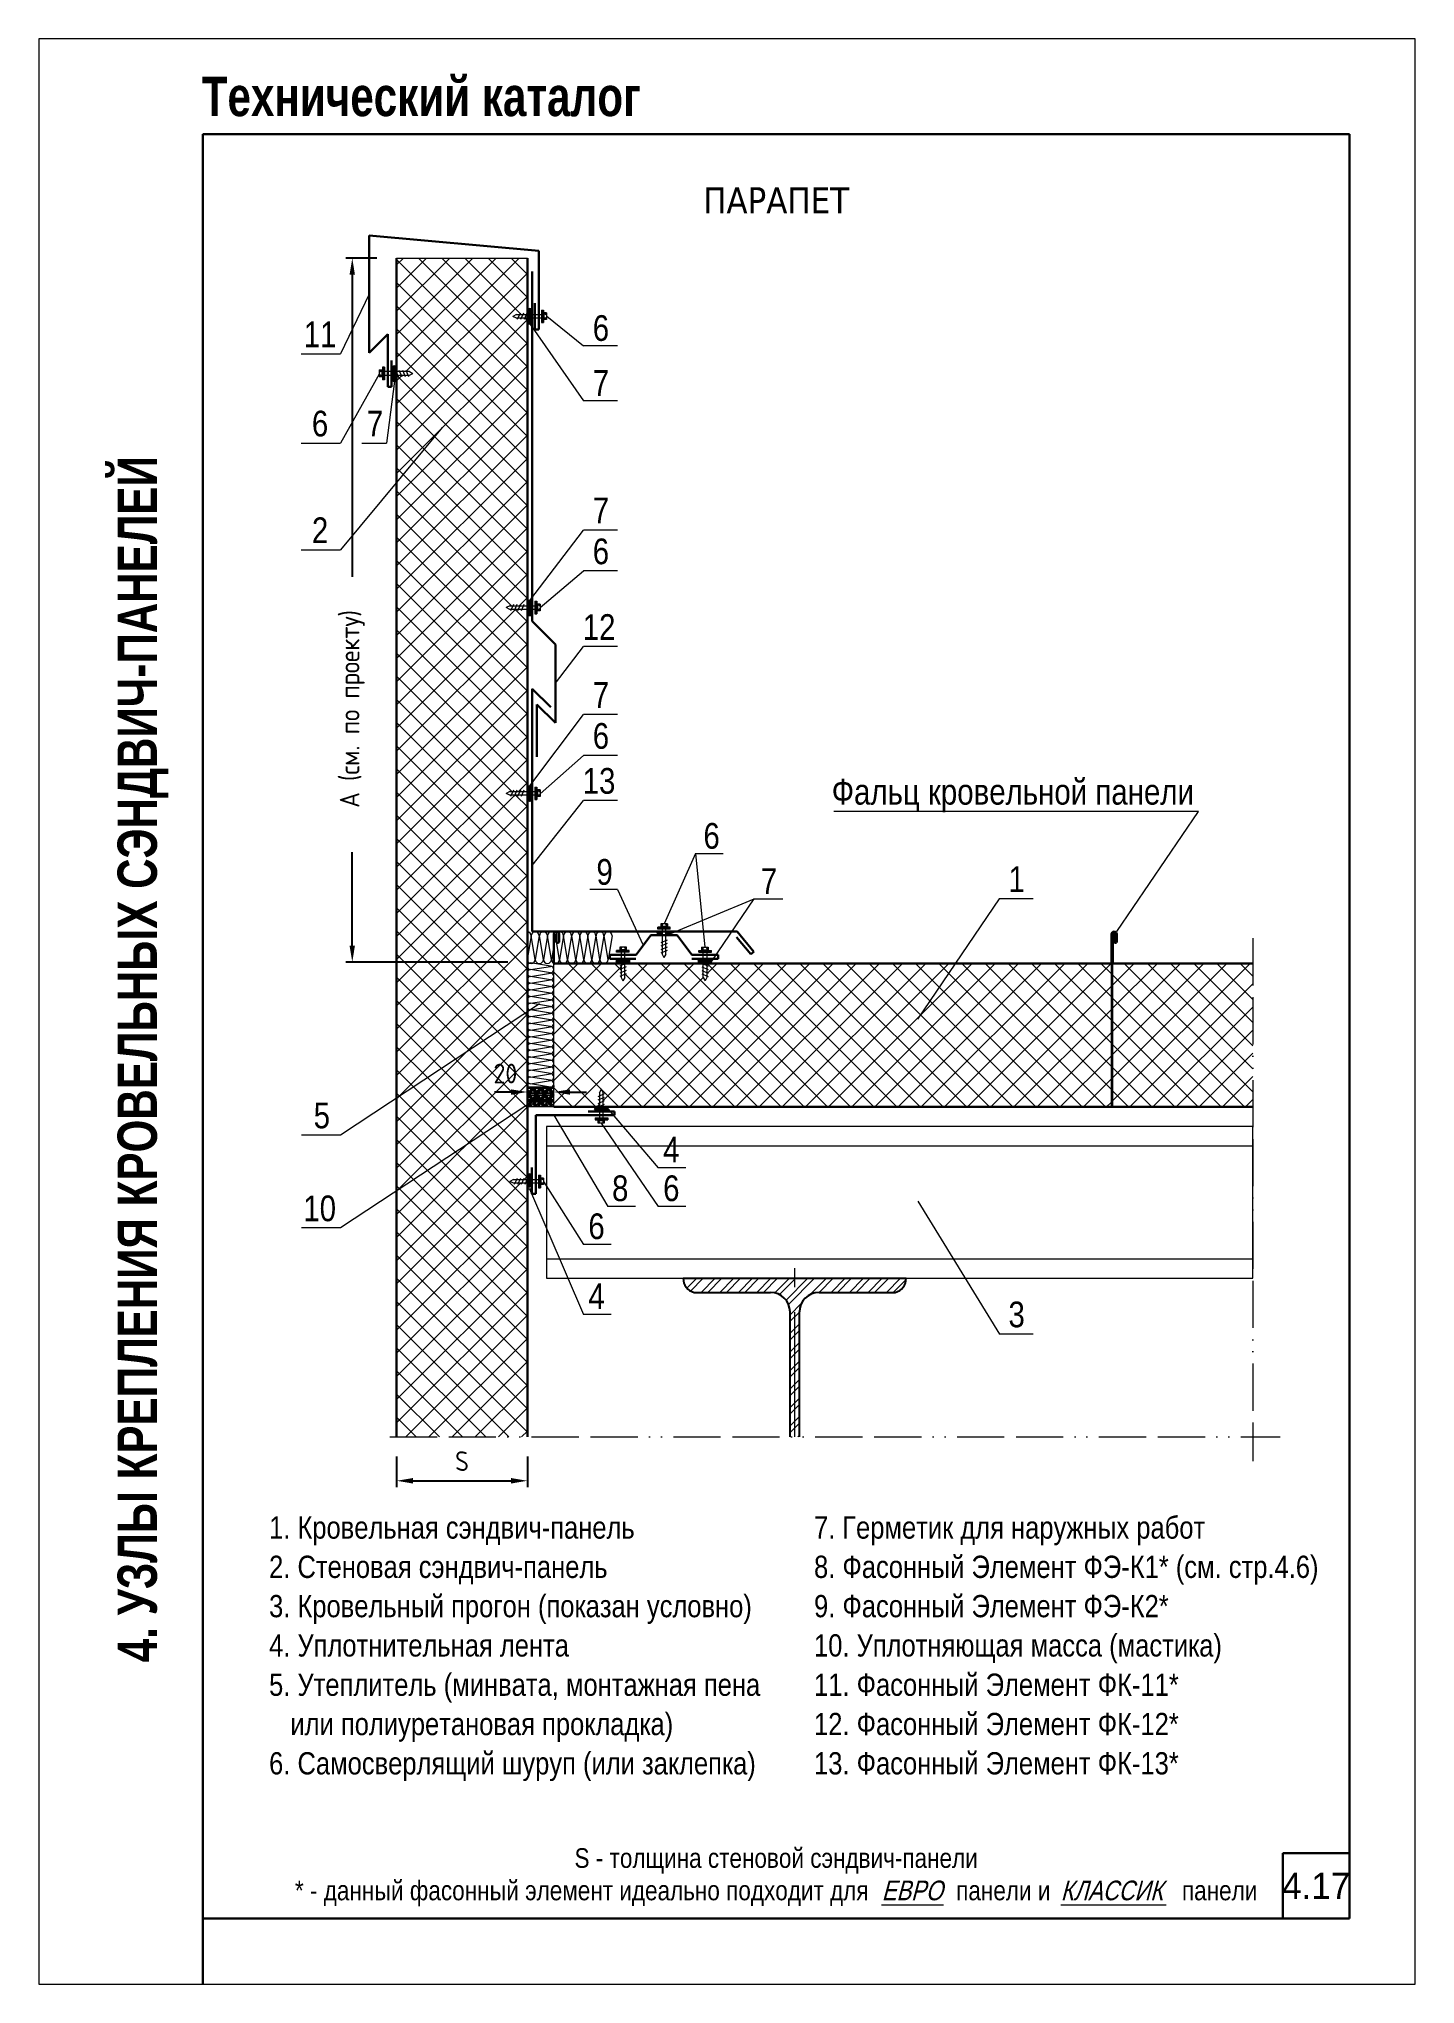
# Model space of a CAD drawing. Extents: x 5821 to 16321, y -13531 to 5774.
# Drawn here: x 12121 to 13171, y -11304 to -9819 of the extents above; entities that cross this region are included whole.
import ezdxf
from ezdxf.enums import TextEntityAlignment as Align

# ---------------------------------------------------------------- set-up
doc = ezdxf.new("R2010")
doc.units = 0
doc.header["$LTSCALE"] = 3
doc.linetypes.add('ACAD_ISO13W100', pattern=[36, 12, -3, 12, -3, 0, -3, 0, -3])
doc.linetypes.add('CENTER', pattern=[50.8, 31.75, -6.35, 6.35, -6.35])
doc.layers.get('0').update_dxf_attribs({"linetype": 'CONTINUOUS', "lineweight": 30})
doc.layers.get('DEFPOINTS').update_dxf_attribs({"linetype": 'CONTINUOUS'})
for name, color, linetype, lineweight in [('Logo', 1, 'CONTINUOUS', 9), ('new_fill', 8, 'CONTINUOUS', 13), ('RAZMER', 7, 'CONTINUOUS', 9), ('Нащельники', 1, 'CONTINUOUS', 30), ('Саморезы', 7, 'CONTINUOUS', 13)]:
    doc.layers.add(name, color=color, linetype=linetype, lineweight=lineweight)
doc.layers.add('Прогон', color=7, linetype='CONTINUOUS')
doc.styles.add('LOGO', font='HATTEN.TTF')
doc.styles.add('ROMANS', font='romans.shx', dxfattribs={"width": 0.85})
doc.styles.get("Standard").update_dxf_attribs({"font": 'TAHOMA.TTF'})
doc.styles.add('style1', font='ARIALN.TTF')
doc.styles.add('style2', font='impact.TTF')
doc.styles.add('курсив', font='ARIAL.TTF', dxfattribs={"width": 0.8, "oblique": 15})
doc.dimstyles.new('5', dxfattribs={"dimscale": 5, "dimtxt": 3, "dimasz": 2.5, "dimexe": 1, "dimexo": 3, "dimgap": 0, "dimtad": 0, "dimdec": 0, "dimzin": 9, "dimdsep": 46, "dimtxsty": 'ROMANS', "dimblk2": 'OBLIQUE', "dimcen": -3, "dimdle": 1.5, "dimclrd": 256, "dimclre": 256, "dimclrt": 256, "dimadec": 0, "dimazin": 0, "dimtfac": 1, "dimtdec": 0, "dimtofl": 0, "dimtmove": 2, "dimatfit": 3, "dimfxl": 0, "dimtvp": 1, "dimtolj": 1, "dimtzin": 9, "dimarcsym": 0})
pattern_1 = [(45, (-1091.95, -13383.337), (-8.838835, 8.838835), []), (135, (-1091.95, -13383.337), (-8.838835, -8.838835), [])]

msp = doc.modelspace()

# ---------------------------------------------------------------- texts
msp.add_text('ПАРАПЕТ', height=20).set_placement((12683.59, -9951.99), align=Align.CENTER)
at = {"style": 'style1'}
for s, height, p in [('11', 19.612, (12335.6, -10054.08)), ('12', 19.612, (12548.49, -10277.53)), ('13', 19.612, (12548.45, -10394.99)), ('9', 19.61, (12552.72, -10464.47)), ('7', 19.61, (12678.06, -10471.56)), ('10', 19.612, (12335.3, -10721.33)), ('S - толщина стеновой сэндвич-панели', 15, (12683.59, -11215)), ('* - данный фасонный элемент идеально подходит для              панели и                     панели', 15, (12683.59, -11239.74))]:
    msp.add_text(s, height=height, dxfattribs=at).set_placement(p, align=Align.CENTER)
for s, height, p in [('6', 19.61, (12543.66, -10049.28)), ('7', 19.61, (12543.66, -10091.24)), ('6', 19.61, (12329.37, -10122.2)), ('7', 19.61, (12371.3, -10122.2)), ('7', 19.61, (12543.66, -10188.53)), ('2', 19.61, (12329.37, -10203.64)), ('6', 19.61, (12543.66, -10219.78)), ('7', 19.61, (12543.66, -10329.43)), ('6', 19.61, (12543.66, -10360.68)), ('Фальц кровельной панели', 19.6116, (12725.97, -10403.31)), ('6', 19.61, (12628.1, -10436.95)), ('1', 19.61, (12860.85, -10470.01)), ('5', 19.61, (12330.71, -10650.41)), ('4', 19.61, (12597.35, -10676.47)), ('8', 19.61, (12558.39, -10705.99)), ('6', 19.61, (12597.35, -10705.99)), ('6', 19.61, (12540.3, -10735.01)), ('4', 19.61, (12540.3, -10788.39)), ('3', 19.61, (12860.85, -10802.3)), ('1. Кровельная сэндвич-панель', 17, (12296.71, -10963.68)), ('7. Герметик для наружных работ', 17, (12712.5, -10963.68)), ('2. Стеновая сэндвич-панель', 17, (12296.71, -10993.68)), ('8. Фасонный Элемент ФЭ-К1* (см. стр.4.6)', 17, (12712.5, -10993.68)), ('3. Кровельный прогон (показан условно)', 17, (12296.71, -11023.68)), ('9. Фасонный Элемент ФЭ-К2*', 17, (12712.5, -11023.68)), ('4. Уплотнительная лента', 17, (12296.71, -11053.68)), ('10. Уплотняющая масса (мастика)', 17, (12712.5, -11053.68)), ('5. Утеплитель (минвата, монтажная пена', 17, (12296.71, -11083.68)), ('11. Фасонный Элемент ФК-11*', 17, (12712.5, -11083.68)), ('   или полиуретановая прокладка)', 17, (12296.71, -11113.68)), ('12. Фасонный Элемент ФК-12*', 17, (12712.5, -11113.68)), ('6. Самосверлящий шуруп (или заклепка)', 17, (12296.71, -11143.68)), ('13. Фасонный Элемент ФК-13*', 17, (12712.5, -11143.68))]:
    msp.add_text(s, height=height, dxfattribs=at).set_placement(p)
at = {"color": 1, "style": 'курсив', "oblique": 15, "width": 0.8}
for s, p in [('ЕВРО', (12787.41, -11239.74)), ('КЛАССИК', (12939.7, -11239.74))]:
    msp.add_text(s, height=15, dxfattribs=at).set_placement(p, align=Align.CENTER)
at = {"layer": 'new_fill', "style": 'style2'}
msp.add_text('Технический каталог', height=30, dxfattribs=at).set_placement((12245.3, -9877.69))
msp.add_text('4. УЗЛЫ КРЕПЛЕНИЯ КРОВЕЛЬНЫХ СЭНДВИЧ-ПАНЕЛЕЙ', height=30, rotation=90, dxfattribs=at).set_placement((12211.09, -10597.67), align=Align.CENTER)
at = {"layer": 'new_fill', "style": 'LOGO'}
msp.add_text('4.17', height=20, dxfattribs=at).set_placement((13095.64, -11228.74), align=Align.MIDDLE_CENTER)

# ---------------------------------------------------------------- blocks, each defined once
blk = doc.blocks.new('*D1327')
at = {"layer": 'DEFPOINTS', "color": 0, "transparency": 16777216}
for p in [(12394, -10885.9), (12493.8, -10885.9), (12493.8, -10919.5)]:
    blk.add_point(p, dxfattribs=at)
at = {"layer": 'RAZMER', "lineweight": -2, "transparency": 16777216}
for p, q in [((12394, -10900.9), (12394, -10924.5)), ((12493.8, -10900.9), (12493.8, -10924.5)), ((12406.5, -10919.5), (12481.3, -10919.5))]:
    blk.add_line(p, q, dxfattribs=at)
at = {"layer": 'RAZMER', "transparency": 16777216}
for points in [[(12406.5, -10917.4), (12406.5, -10921.6), (12394, -10919.5)], [(12481.3, -10917.4), (12481.3, -10921.6), (12493.8, -10919.5)]]:
    blk.add_solid(points, dxfattribs=at)
at = {"layer": 'RAZMER', "transparency": 16777216, "insert": (12443.9, -10904.5), "char_height": 15, "attachment_point": 5, "style": 'ROMANS'}
blk.add_mtext('\\A1;S', dxfattribs=at)
blk = doc.blocks.new('_OBLIQUE')
at = {"color": 0, "linetype": 'ByBlock'}
blk.add_line((-0.5, -0.5), (0.5, 0.5), dxfattribs=at)
blk = doc.blocks.new('*D1328')
at = {"layer": 'DEFPOINTS', "color": 0, "transparency": 16777216}
for p in [(12394, -9986.2), (12360.2, -10523.5), (12493.8, -10523.5)]:
    blk.add_point(p, dxfattribs=at)
at = {"layer": 'RAZMER', "lineweight": -2, "transparency": 16777216}
for p, q in [((12379, -9986.2), (12355.2, -9986.2)), ((12360.2, -9998.7), (12360.2, -10229.5)), ((12360.2, -10511), (12360.2, -10439.5)), ((12478.8, -10523.5), (12355.2, -10523.5))]:
    blk.add_line(p, q, dxfattribs=at)
at = {"layer": 'RAZMER', "transparency": 16777216}
for points in [[(12358.1, -9998.7), (12362.2, -9998.7), (12360.2, -9986.2)], [(12358.1, -10511), (12362.2, -10511), (12360.2, -10523.5)]]:
    blk.add_solid(points, dxfattribs=at)
at = {"layer": 'RAZMER', "transparency": 16777216, "insert": (12360.2, -10334.5), "char_height": 15, "attachment_point": 5, "rotation": 90, "style": 'ROMANS'}
blk.add_mtext('\\A1; A {\\Fromans.shx|c204;(см. по проекту)}  ', dxfattribs=at)
blk = doc.blocks.new('*D1329')
at = {"layer": 'DEFPOINTS', "color": 0, "transparency": 16777216}
for p in [(12513.9, -10622.7), (12493.8, -10634), (12513.9, -10634)]:
    blk.add_point(p, dxfattribs=at)
at = {"layer": 'RAZMER', "lineweight": -2, "transparency": 16777216}
for p, q in [((12493.8, -10619), (12493.8, -10617.7)), ((12513.9, -10619), (12513.9, -10617.7)), ((12481.3, -10622.7), (12468.8, -10622.7)), ((12526.4, -10622.7), (12538.9, -10622.7))]:
    blk.add_line(p, q, dxfattribs=at)
at = {"layer": 'RAZMER', "transparency": 16777216}
for points in [[(12481.3, -10620.7), (12481.3, -10624.8), (12493.8, -10622.7)], [(12526.4, -10620.7), (12526.4, -10624.8), (12513.9, -10622.7)]]:
    blk.add_solid(points, dxfattribs=at)
at = {"layer": 'RAZMER', "transparency": 16777216, "insert": (12477, -10608.6), "char_height": 15, "attachment_point": 5, "style": 'ROMANS'}
blk.add_mtext('\\A1;20', dxfattribs=at)
blk = doc.blocks.new('1volna')
at = {"layer": 'new_fill'}
for p, q in [((2.7, -16.2), (-2.7, 16.2)), ((8.1, 16.2), (2.7, -16.2)), ((13.7, -16.2), (8.3, 16.2)), ((19.1, 16.2), (13.7, -16.2)), ((24.7, -16.2), (19.3, 16.2)), ((30, 16.2), (24.7, -16.2)), ((35.9, -16.2), (30.5, 16.2)), ((41.3, 16.2), (35.9, -16.2))]:
    blk.add_line(p, q, dxfattribs=at)
for centre, start, end in [((2.7, 16.2), 0, 180), ((13.7, 16.2), 0, 180), ((24.7, 16.2), 0, 180), ((35.9, 16.2), 0, 180), ((-2.9, -16.2), 180, 270), ((-2.7, -16.2), 270, 0), ((8.1, -16.2), 180, 270), ((8.3, -16.2), 270, 0), ((19.1, -16.2), 180, 270), ((19.3, -16.2), 270, 0), ((30, -16.2), 180, 270), ((30.5, -16.2), 270, 0)]:
    blk.add_arc(centre, 5.4, start, end, dxfattribs=at)
blk = doc.blocks.new('саморез1')
at = {"layer": 'new_fill'}
blk.add_hatch(color=254, dxfattribs=at).paths.add_polyline_path([(-1.2, -4.8), (0, -4.8), (0, 4.8), (-1.2, 4.8)])
at = {"layer": 'Саморезы', "ltscale": 150}
for p, q in [((-3.9, 2.6), (-1.5, 2.6)), ((-3.9, 2.6), (-3.9, -2.4)), ((-2.9, 1.7), (-1.5, 1.7)), ((-1.9, 2.6), (-1.9, -2.4)), ((0, 4.8), (-1.5, 4.8)), ((-1.5, 4.8), (-1.5, -4.8)), ((-1.2, 4.8), (-1.2, -4.8)), ((0, 4.8), (0, -4.8)), ((19.2, 1.4), (0, 1.4)), ((8.4, 2.4), (10.5, -2.4)), ((11.1, 2.4), (13.2, -2.4)), ((13.8, 2.4), (15.9, -2.4)), ((16.4, 2.4), (18.5, -2.4)), ((19.2, 1.4), (21.8, 0)), ((19.2, -1.4), (21.8, 0)), ((-3.9, -2.4), (-1.5, -2.4)), ((-2.9, -1.4), (-1.5, -1.4)), ((0, -4.8), (-1.5, -4.8)), ((0, -1.4), (19.2, -1.4))]:
    blk.add_line(p, q, dxfattribs=at)
for centre, start, end in [((-2.9, 2.7), 182.373, 269.9653), ((-2.9, 0.7), 90.0347, 177.627), ((-2.9, -0.4), 182.373, 269.9653), ((-2.9, -2.4), 90.0347, 177.627)]:
    blk.add_arc(centre, 1, start, end, dxfattribs=at)

# ---------------------------------------------------------------- dimensions: what is measured, and where the dimension line sits
at = {"layer": 'RAZMER'}
dim = msp.add_linear_dim(base=(12360.17, -10523.48), p1=(12394.01, -9986.19), p2=(12493.77, -10523.48), angle=90, text=' A {\\Fromans.shx|c204;(см. по проекту)}  ', dimstyle='5', override={"dimlfac": 1, "dimtxsty": 'ROMANS', "dimsah": 1, "dimtolj": 1}, dxfattribs=at)
dim.commit()
dim.dimension.update_dxf_attribs({"geometry": '*D1328', "text_midpoint": (12360.17, -10334.5), "dimtype": 160})
dim = msp.add_linear_dim(base=(12513.88, -10622.74), p1=(12493.77, -10634), p2=(12513.88, -10634), dimstyle='5', dxfattribs=at)
dim.commit()
dim.dimension.update_dxf_attribs({"geometry": '*D1329', "text_midpoint": (12477.04, -10608.64), "dimtype": 160})
dim = msp.add_linear_dim(base=(12493.77, -10919.52), p1=(12394.01, -10885.94), p2=(12493.77, -10885.94), text='S', dimstyle='5', dxfattribs=at)
dim.commit()
dim.dimension.update_dxf_attribs({"geometry": '*D1327', "text_midpoint": (12443.89, -10904.52)})

# ---------------------------------------------------------------- hatches: boundary and pattern name
at = {"layer": 'new_fill'}
h = msp.add_hatch(dxfattribs=at)
h.set_pattern_fill('ANSI37', color=256, scale=100, style=0)
h.set_pattern_definition(pattern_1)
h.paths.add_polyline_path([(12493.77, -10031.97), (12485.34, -10031.97), (12482.8, -10030.57), (12485.34, -10029.17), (12493.77, -10029.17), (12493.77, -9986.19), (12394.01, -9986.19), (12394.01, -10072.69), (12403.92, -10072.69), (12406.45, -10074.09), (12403.92, -10075.49), (12394.01, -10075.49), (12394.01, -10627.32), (12493.77, -10561.49), (12493.77, -10522.49, -0.0809004), (12493.62, -10521.53), (12493.77, -10520.6), (12493.77, -10396.11), (12480.3, -10396.11), (12477.76, -10394.71), (12480.3, -10393.31), (12493.77, -10393.31), (12493.77, -10254.24), (12480.3, -10254.24), (12477.76, -10252.84), (12480.3, -10251.44), (12493.77, -10251.44)])
h = msp.add_hatch(dxfattribs=at)
h.set_pattern_fill('NET3', color=256, scale=10, style=0)
h.set_pattern_definition([(180, (11855.7021, -4710.0585), (1e-13, -1.25), []), (240, (11855.7021, -4710.0585), (1.08253175, -0.625), []), (300, (11855.7021, -4710.0585), (1.08253175, 0.625), [])])
h.paths.add_polyline_path([(12493.77, -10034.43, 1), (12497.56, -10034.43), (12497.56, -10032.59), (12493.77, -10032.59)])
h.paths.add_polyline_path([(12493.77, -10032.59), (12497.56, -10032.59), (12497.56, -10028.39), (12493.77, -10028.39)])
h.paths.add_polyline_path([(12493.77, -10028.39), (12497.56, -10028.39), (12497.56, -10026.54, 1), (12493.77, -10026.54)])
h = msp.add_hatch(dxfattribs=at)
h.set_pattern_fill('NET3', color=256, scale=10, style=0)
h.set_pattern_definition([(0, (13032.0477, -4753.8116), (0, -1.25), []), (300, (13032.0477, -4753.8116), (-1.08253175, -0.625), []), (240, (13032.0477, -4753.8116), (-1.08253175, 0.625), [])])
h.paths.add_polyline_path([(12393.98, -10078.19, -1), (12390.19, -10078.19), (12390.19, -10076.34), (12393.98, -10076.34)])
h.paths.add_polyline_path([(12393.98, -10076.34), (12390.19, -10076.34), (12390.19, -10072.14), (12393.98, -10072.14)])
h.paths.add_polyline_path([(12393.98, -10072.14), (12390.19, -10072.14), (12390.19, -10070.3, -1), (12393.98, -10070.3)])
h = msp.add_hatch(dxfattribs=at)
h.set_pattern_fill('NET3', color=256, scale=10, style=0)
h.set_pattern_definition([(180, (11855.7021, -4932.7632), (1e-13, -1.25), []), (240, (11855.7021, -4932.7632), (1.08253175, -0.625), []), (300, (11855.7021, -4932.7632), (1.08253175, 0.625), [])])
h.paths.add_polyline_path([(12493.77, -10257.14, 1), (12497.56, -10257.14), (12497.56, -10255.29), (12493.77, -10255.29)])
h.paths.add_polyline_path([(12493.77, -10255.29), (12497.56, -10255.29), (12497.56, -10251.09), (12493.77, -10251.09)])
h.paths.add_polyline_path([(12493.77, -10251.09), (12497.56, -10251.09), (12497.56, -10249.25, 1), (12493.77, -10249.25)])
h = msp.add_hatch(dxfattribs=at)
h.set_pattern_fill('NET3', color=256, scale=10, style=0)
h.set_pattern_definition([(180, (11855.7021, -5074.3714), (1e-13, -1.25), []), (240, (11855.7021, -5074.3714), (1.08253175, -0.625), []), (300, (11855.7021, -5074.3714), (1.08253175, 0.625), [])])
h.paths.add_polyline_path([(12493.77, -10398.75, 1), (12497.56, -10398.75), (12497.56, -10396.9), (12493.77, -10396.9)])
h.paths.add_polyline_path([(12493.77, -10396.9), (12497.56, -10396.9), (12497.56, -10392.7), (12493.77, -10392.7)])
h.paths.add_polyline_path([(12493.77, -10392.7), (12497.56, -10392.7), (12497.56, -10390.86, 1), (12493.77, -10390.86)])
h = msp.add_hatch(dxfattribs=at)
h.set_pattern_fill('NET3', color=256, scale=10, angle=8, style=0)
h.set_pattern_definition([(8, (8088.2201, -13388.3374), (-0.17396638, 1.2378351), []), (68, (8088.2201, -13388.3374), (-1.15897982, 0.46825824), []), (128, (8088.2201, -13388.3374), (-0.98501344, -0.76957684), [])])
h.paths.add_polyline_path([(12596.61, -10500.28), (12592.79, -10500.28), (12592.79, -10502.91), (12596.61, -10502.91)])
h.paths.add_polyline_path([(12603.23, -10500.28), (12599.41, -10500.28), (12599.41, -10502.91), (12603.23, -10502.91)])
h = msp.add_hatch(dxfattribs=at)
h.set_pattern_fill('ANSI37', color=256, scale=100, style=0)
h.set_pattern_definition(pattern_1)
h.paths.add_polyline_path([(12939.37, -10524.55), (12630.76, -10524.55), (12630.76, -10535.27), (12629.36, -10537.8), (12627.96, -10535.27), (12627.96, -10524.92), (12627.12, -10524.55), (12568.9, -10524.55), (12568.06, -10524.92), (12568.06, -10535.27), (12566.66, -10537.8), (12565.26, -10535.27), (12565.26, -10524.55), (12513.88, -10524.55), (12513.88, -10634), (12547.92, -10634), (12548.87, -10633.6), (12548.87, -10623.24), (12550.27, -10620.71), (12551.67, -10623.24), (12551.67, -10634), (12939.37, -10634)])
h.paths.add_polyline_path([(13047.28, -10524.55), (12940.51, -10524.55), (12940.51, -10634), (13047.28, -10634)])
h = msp.add_hatch(dxfattribs=at)
h.set_pattern_fill('NET3', color=256, scale=10, angle=8, style=0)
h.set_pattern_definition([(8, (5425.1338, -18447.4783), (-0.17396638, 1.23783509), []), (68, (5425.1338, -18447.4783), (-1.15897982, 0.46825824), []), (128, (5425.1338, -18447.4783), (-0.98501344, -0.76957684), [])])
h.paths.add_polyline_path([(12564.56, -10521.05), (12562.9, -10521.05, 0.7824442), (12562.9, -10524.55), (12564.56, -10524.55)])
h.paths.add_polyline_path([(12568.76, -10521.05), (12564.56, -10521.05), (12564.56, -10524.55), (12568.76, -10524.55)])
h.paths.add_polyline_path([(12570.59, -10521.05), (12568.76, -10521.05), (12568.76, -10524.55), (12570.59, -10524.55, 0.7824442)])
h = msp.add_hatch(dxfattribs=at)
h.set_pattern_fill('NET3', color=256, scale=10, angle=8, style=0)
h.set_pattern_definition([(172, (19770.8835, -18447.4783), (0.17396638, 1.23783509), []), (112, (19770.8835, -18447.4783), (1.15897982, 0.46825824), []), (52, (19770.8835, -18447.4783), (0.98501344, -0.76957684), [])])
h.paths.add_polyline_path([(12631.46, -10521.05), (12633.12, -10521.05, -0.7824442), (12633.12, -10524.55), (12631.46, -10524.55)])
h.paths.add_polyline_path([(12627.26, -10521.05), (12631.46, -10521.05), (12631.46, -10524.55), (12627.26, -10524.55)])
h.paths.add_polyline_path([(12625.43, -10521.05), (12627.26, -10521.05), (12627.26, -10524.55), (12625.43, -10524.55, -0.7824442)])
h = msp.add_hatch(dxfattribs=at)
h.set_pattern_fill('ANSI37', color=256, scale=100, style=0)
h.set_pattern_definition(pattern_1)
h.paths.add_polyline_path([(12493.77, -10632.46), (12493.77, -10561.49), (12394.01, -10627.32), (12394.01, -10698.29)])
h.paths.add_polyline_path([(12493.77, -10692.42), (12483.05, -10692.42), (12480.52, -10691.02), (12483.05, -10689.62), (12493.41, -10689.62), (12493.77, -10688.76), (12493.77, -10632.46), (12394.01, -10698.29), (12394.01, -10885.94), (12493.77, -10885.94)])
h.paths.add_polyline_path([(12462.97, -10597.39), (12491.11, -10597.39), (12491.11, -10619.89), (12462.97, -10619.89)], flags=24)
h = msp.add_hatch(dxfattribs=at)
h.set_pattern_fill('ESCHER', color=256, scale=5, style=0)
h.set_pattern_definition([(60, (-1091.9497, -13383.3375), (-6, -1e-09), [5.5, -0.5]), (180, (-1091.9497, -13383.3375), (3, -5.1961524), [5.5, -0.5]), (300, (-1091.9497, -13383.3375), (6, -1e-09), [5.5, -0.5]), (60, (-1091.4497, -13383.3375), (-6, -1e-09), [1, -5]), (300, (-1091.4497, -13383.3375), (6, -1e-09), [1, -5]), (60, (-1092.1997, -13382.9044), (-6, -1e-09), [1, -5]), (180, (-1092.1997, -13382.9044), (3, -5.1961524), [1, -5]), (300, (-1092.1997, -13383.7705), (6, -1e-09), [1, -5]), (180, (-1092.1997, -13383.7705), (3, -5.1961524), [1, -5]), (60, (-1093.9497, -13383.3375), (-6, -1e-09), [1, -5]), (300, (-1093.9497, -13383.3375), (6, -1e-09), [1, -5]), (60, (-1090.9497, -13385.0695), (-6, -1e-09), [1, -5]), (180, (-1090.9497, -13385.0695), (3, -5.1961524), [1, -5]), (300, (-1090.9497, -13381.6054), (6, -1e-09), [1, -5]), (180, (-1090.9497, -13381.6054), (3, -5.1961524), [1, -5]), (0, (-1090.9497, -13382.4714), (-3, 5.1961524), [3.5, -2.5]), (0, (-1090.9497, -13384.2035), (-3, 5.1961524), [3.5, -2.5]), (120, (-1091.6997, -13382.0384), (-6, 1e-09), [3.5, -2.5]), (120, (-1093.1997, -13382.9044), (-6, 1e-09), [3.5, -2.5]), (240, (-1093.1997, -13383.7705), (3, -5.1961524), [3.5, -2.5]), (240, (-1091.6997, -13384.6365), (3, -5.1961524), [3.5, -2.5])])
h.paths.add_polyline_path([(12513.88, -10618.99), (12493.77, -10618.99), (12493.77, -10633.99), (12513.88, -10634)])
h = msp.add_hatch(dxfattribs=at)
h.set_pattern_fill('NET3', color=256, scale=10, angle=8, style=0)
h.set_pattern_definition([(8, (5340.3823, -18560.389), (-0.17396638, 1.23783509), []), (68, (5340.3823, -18560.389), (-1.15897982, 0.46825824), []), (128, (5340.3823, -18560.389), (-0.98501344, -0.76957684), [])])
h.paths.add_polyline_path([(12548.09, -10633.96), (12546.43, -10633.96, 0.7824442), (12546.43, -10637.46), (12548.09, -10637.46)])
h.paths.add_polyline_path([(12552.29, -10633.96), (12548.09, -10633.96), (12548.09, -10637.46), (12552.29, -10637.46)])
h.paths.add_polyline_path([(12554.12, -10633.96), (12552.29, -10633.96), (12552.29, -10637.46), (12554.12, -10637.46, 0.7824442)])
h = msp.add_hatch(dxfattribs=at)
h.set_pattern_fill('NET3', color=256, scale=10, style=0)
h.set_pattern_definition([(0, (5343.419, -17379.7529), (0, 1.25), []), (60, (5343.419, -17379.7529), (-1.08253175, 0.625), []), (120, (5343.419, -17379.7529), (-1.08253175, -0.625), [])])
h.paths.add_polyline_path([(12497.27, -10688.15), (12497.27, -10686.64, 0.7824442), (12493.77, -10686.64), (12493.77, -10688.15)])
h.paths.add_polyline_path([(12493.77, -10688.15), (12493.77, -10692.35), (12497.27, -10692.35), (12497.27, -10688.15)])
h.paths.add_polyline_path([(12493.77, -10692.35), (12493.77, -10694.32, 0.7824442), (12497.27, -10694.32), (12497.27, -10692.35)])
h = msp.add_hatch(dxfattribs=at)
h.set_pattern_fill('STEEL', color=256, scale=80, style=0)
h.set_pattern_definition([(45, (-1091.95, -13383.337), (-7.071068, 7.071068), []), (45, (-1091.95, -13378.337), (-7.071068, 7.071068), [])])
h.paths.add_polyline_path([(12697.75, -10764.94), (12612.75, -10764.94, 0.3652726), (12621, -10775.64), (12679.2, -10775.64, -0.4142136), (12694.2, -10790.64), (12694.2, -10885.94), (12697.75, -10885.94)])
h.paths.add_polyline_path([(12782.75, -10764.94), (12697.75, -10764.94), (12697.75, -10885.94), (12701.3, -10885.94), (12701.3, -10790.64, -0.4142136), (12716.3, -10775.64), (12774.5, -10775.64, 0.3652726)])

# ---------------------------------------------------------------- linework, layer by layer
at = {"color": 1}
for p, q in [((12246.09, -9891.59), (12246.09, -11303.74)), ((12246.09, -9891.59), (13121.09, -9891.59)), ((13121.09, -9891.59), (13121.09, -11253.74)), ((13070.18, -11203.74), (13121.09, -11203.74)), ((13070.18, -11203.74), (13070.18, -11253.74)), ((12246.09, -11253.74), (13121.09, -11253.74))]:
    msp.add_line(p, q, dxfattribs=at)
for p, q in [((12394.01, -10885.94), (12394.01, -9986.19)), ((12493.77, -10885.94), (12493.77, -9986.19)), ((12513.88, -10524.55), (12513.88, -10502.42)), ((12516.02, -10507.94), (12516.02, -10502.28)), ((12518.02, -10502.28), (12518.02, -10507.94)), ((12939.37, -10524.55), (12939.37, -10502.42)), ((12940.51, -10524.55), (12940.51, -10502.28)), ((12941.51, -10507.94), (12941.51, -10502.28)), ((12942.51, -10507.94), (12942.51, -10502.28)), ((12943.51, -10502.28), (12943.51, -10507.94)), ((12513.88, -10524.55), (12939.37, -10524.55)), ((12940.51, -10524.55), (13047.28, -10524.55)), ((12513.88, -10634), (13047.28, -10634))]:
    msp.add_line(p, q)
for centre, radius, start, end in [((12516.02, -10502.42), 2.14, 90, 180), ((12516.02, -10502.28), 2, 0, 90), ((12517.02, -10507.94), 1, 180, 0), ((12941.51, -10502.42), 2.14, 90, 180), ((12941.51, -10502.28), 1, 0, 180), ((12941.51, -10502.28), 2, 0, 90), ((12942.51, -10507.94), 1, 180, 0)]:
    msp.add_arc(centre, radius, start, end)
at = {"layer": 'Logo'}
for p, q in [((12764.07, -11243.31), (12811.31, -11243.31)), ((12900.69, -11243.31), (12981.14, -11243.31))]:
    msp.add_line(p, q, dxfattribs=at)
at = {"layer": 'new_fill'}
for p, q in [((12496.63, -10503.44), (12493.62, -10521.53)), ((12499.75, -10521.53), (12496.74, -10503.44)), ((12502.77, -10503.44), (12499.75, -10521.53)), ((12506.04, -10521.53), (12503.03, -10503.44)), ((12509.06, -10503.44), (12506.04, -10521.53)), ((12511.36, -10526.68), (12496.29, -10524.17)), ((12496.29, -10529.28), (12511.36, -10526.77)), ((12511.36, -10531.79), (12496.29, -10529.28)), ((12496.29, -10534.52), (12511.36, -10532.01)), ((12511.36, -10537.04), (12496.29, -10534.52))]:
    msp.add_line(p, q, dxfattribs=at)
for centre, radius, start, end in [((12493.62, -10503.44), 3.01, 0, 87.03762), ((12499.75, -10503.44), 3.01, 0, 180), ((12506.04, -10503.44), 3.01, 0, 180), ((12496.63, -10521.53), 3.01, 180, 270), ((12496.29, -10526.68), 2.51, 90, 180), ((12496.29, -10526.77), 2.51, 180, 270), ((12496.74, -10521.53), 3.01, 270, 0), ((12502.77, -10521.53), 3.01, 180, 270), ((12503.03, -10521.53), 3.01, 270, 0), ((12511.36, -10529.28), 2.51, 270, 90), ((12496.29, -10531.79), 2.51, 90, 180), ((12496.29, -10532.01), 2.51, 180, 270), ((12511.36, -10534.52), 2.51, 270, 90)]:
    msp.add_arc(centre, radius, start, end, dxfattribs=at)
at = {"layer": 'RAZMER'}
for p, q in [((12394.01, -9986.19), (12493.77, -9986.19)), ((12373.05, -10013.55), (12351.26, -10059.2)), ((12495.66, -10036.33), (12536.53, -10094.93)), ((12508.5, -10030.45), (12536.53, -10052.97)), ((12562.56, -10052.97), (12536.53, -10052.97)), ((12562.56, -10052.97), (12536.53, -10052.97)), ((12321.31, -10059.2), (12351.26, -10059.2)), ((12380.76, -10074.57), (12351.26, -10127.32)), ((12392.34, -10080.06), (12386.31, -10127.32)), ((12562.56, -10094.93), (12536.53, -10094.93)), ((12562.56, -10094.93), (12536.53, -10094.93)), ((12321.31, -10127.32), (12351.26, -10127.32)), ((12428.88, -10115.28), (12351.26, -10208.76)), ((12367.55, -10127.32), (12386.31, -10127.32)), ((12495.66, -10247.36), (12536.53, -10193.7)), ((12562.56, -10193.7), (12536.53, -10193.7)), ((12562.56, -10193.7), (12536.53, -10193.7)), ((12321.31, -10208.76), (12351.26, -10208.76)), ((12503.46, -10252.72), (12536.53, -10224.95)), ((12562.56, -10224.95), (12536.53, -10224.95)), ((12562.56, -10224.95), (12536.53, -10224.95)), ((12515.23, -10310.54), (12536.53, -10282.7)), ((12562.56, -10282.7), (12536.53, -10282.7)), ((12562.56, -10282.7), (12536.53, -10282.7)), ((12495.66, -10388.97), (12536.53, -10334.6)), ((12562.56, -10334.6), (12536.53, -10334.6)), ((12562.56, -10334.6), (12536.53, -10334.6)), ((12503.46, -10395.01), (12536.53, -10365.85)), ((12562.56, -10365.85), (12536.53, -10365.85)), ((12562.56, -10365.85), (12536.53, -10365.85)), ((12497.56, -10449.89), (12536.53, -10400.16)), ((12562.56, -10400.16), (12536.53, -10400.16)), ((12562.56, -10400.16), (12536.53, -10400.16)), ((13005.72, -10408.48), (12727.52, -10408.48)), ((12943.52, -10500.28), (13005.72, -10408.48)), ((12621.98, -10440.57), (12598.18, -10494.34)), ((12621.98, -10440.57), (12629.24, -10512.11)), ((12621.98, -10440.57), (12643.07, -10440.57)), ((12562.56, -10468.09), (12541.46, -10468.09)), ((12562.56, -10468.09), (12581.8, -10510.21)), ((12603.23, -10501.59), (12666.73, -10475.18)), ((12634.49, -10522.8), (12666.73, -10475.18)), ((12666.73, -10475.18), (12688.73, -10475.18)), ((12791.82, -10566.98), (12854.02, -10475.18)), ((12879.74, -10475.18), (12853.71, -10475.18)), ((12879.74, -10475.18), (12853.71, -10475.18)), ((12592.79, -10500.28), (12592.79, -10502.91)), ((12603.23, -10500.28), (12603.23, -10502.91)), ((12513.88, -10633.99), (12513.88, -10524.55)), ((12939.37, -10633.99), (12939.37, -10524.55)), ((12940.51, -10633.99), (12940.51, -10524.55)), ((12503.13, -10555.31), (12351.26, -10655.53)), ((12503.13, -10626.28), (12351.26, -10726.5)), ((12513.88, -10618.99), (12493.77, -10618.99)), ((12513.88, -10634), (12493.77, -10633.99)), ((12513.88, -10640.46), (12555.16, -10710.16)), ((12550.15, -10646.4), (12593.58, -10710.16)), ((12555.49, -10635.71), (12593.58, -10680.64)), ((12351.26, -10655.53), (12321.4, -10655.53)), ((12508.27, -10663.88), (13047.28, -10663.88)), ((12506.21, -10690.9), (12536.53, -10739.18)), ((12614.78, -10680.64), (12593.58, -10680.64)), ((12495.48, -10696.67), (12536.53, -10792.56)), ((12791.82, -10706.02), (12854.02, -10807.47)), ((12576.22, -10710.16), (12555.16, -10710.16)), ((12614.78, -10710.16), (12593.58, -10710.16)), ((12351.26, -10726.5), (12321.4, -10726.5)), ((12508.27, -10750), (13047.28, -10750)), ((12557.73, -10739.18), (12536.53, -10739.18)), ((12557.73, -10792.56), (12536.53, -10792.56)), ((12879.74, -10807.47), (12853.71, -10807.47)), ((12879.74, -10807.47), (12853.71, -10807.47))]:
    msp.add_line(p, q, dxfattribs=at)
at = {"layer": 'RAZMER', "linetype": 'ACAD_ISO13W100'}
for p, q in [((13047.28, -10505.38), (13047.28, -10904.44)), ((12388.83, -10885.94), (13068.16, -10885.94))]:
    msp.add_line(p, q, dxfattribs=at)
at = {"layer": 'RAZMER', "linetype": 'CENTER'}
msp.add_line((12697.75, -10885.94), (12697.75, -10757.16), dxfattribs=at)
at = {"layer": 'RAZMER'}
for points in [[(13171.09, -9818.74), (12121.09, -9818.74), (12121.09, -11303.74), (13171.09, -11303.74)], [(13047.28, -10648.94), (12508.27, -10648.94), (12508.27, -10764.94), (13047.28, -10764.94)]]:
    msp.add_lwpolyline(points, close=True, dxfattribs=at)
for centre, radius, start, end in [((12495.66, -10026.54), 1.89, 0, 180), ((12495.66, -10034.43), 1.89, 180, 0), ((12392.08, -10070.3), 1.89, 0, 180), ((12392.08, -10078.19), 1.89, 180, 0), ((12495.66, -10249.25), 1.89, 0, 180), ((12495.66, -10257.14), 1.89, 180, 0), ((12495.66, -10390.86), 1.89, 0, 180), ((12495.66, -10398.75), 1.89, 180, 0), ((12563.34, -10522.8), 1.8, 103.91761, 256.08239), ((12570.15, -10522.8), 1.8, 283.91761, 76.08239), ((12625.86, -10522.8), 1.8, 103.91761, 256.08239), ((12632.68, -10522.8), 1.8, 283.91761, 76.08239), ((12546.87, -10635.71), 1.8, 103.91761, 256.08239), ((12553.69, -10635.71), 1.8, 283.91761, 76.08239), ((12495.52, -10687.07), 1.8, 13.91761, 166.08239), ((12495.52, -10694.86), 1.8, 193.91761, 346.08239)]:
    msp.add_arc(centre, radius, start, end, dxfattribs=at)
at = {"layer": 'Нащельники'}
for p, q in [((12373.05, -9968.71), (12502.56, -9980.47)), ((12373.05, -10058.38), (12373.05, -9968.71)), ((12502.56, -10040.49), (12502.56, -9980.47)), ((12497.56, -10263.3), (12497.56, -9996.21)), ((12499.56, -10040.49), (12499.56, -10020.49)), ((12502.56, -10018.49), (12502.56, -10040.49)), ((12502.56, -10018.49), (12502.56, -10040.49)), ((12387.19, -10044.24), (12373.05, -10058.38)), ((12387.19, -10044.24), (12387.19, -10084.24)), ((12499.56, -10040.49), (12502.56, -10040.49)), ((12390.19, -10084.24), (12390.19, -10064.24)), ((12390.19, -10084.24), (12387.19, -10084.24)), ((12497.56, -10263.3), (12515.23, -10280.97)), ((12515.23, -10340.99), (12515.23, -10280.97)), ((12497.56, -10314.85), (12511.7, -10328.99)), ((12497.56, -10500.28), (12497.56, -10314.85)), ((12501.09, -10326.85), (12501.09, -10366.85)), ((12501.09, -10326.85), (12515.23, -10340.99)), ((12497.56, -10500.28), (12653.78, -10500.28)), ((12588.01, -10502.91), (12576.71, -10518.05)), ((12588.01, -10502.91), (12608.01, -10502.91)), ((12608.01, -10502.91), (12619.31, -10518.05)), ((12653.41, -10504.5), (12664.34, -10517.53)), ((12653.78, -10500.28), (12666.64, -10515.6)), ((12556.66, -10521.05), (12556.66, -10518.05)), ((12576.71, -10518.05), (12556.66, -10518.05)), ((12576.66, -10521.05), (12556.66, -10521.05)), ((12619.31, -10518.05), (12639.36, -10518.05)), ((12619.36, -10521.05), (12639.36, -10521.05)), ((12639.36, -10521.05), (12639.36, -10518.05)), ((12664.34, -10517.53), (12666.64, -10515.6)), ((12500.27, -10640.46), (12500.27, -10700.46)), ((12500.27, -10640.46), (12560.27, -10640.46)), ((12540.27, -10637.46), (12560.27, -10637.46)), ((12560.27, -10637.46), (12560.27, -10640.46)), ((12497.27, -10680.46), (12497.27, -10700.46)), ((12497.27, -10700.46), (12500.27, -10700.46))]:
    msp.add_line(p, q, dxfattribs=at)
at = {"layer": 'Прогон'}
for p, q in [((12612.75, -10764.94), (12782.75, -10764.94)), ((12621, -10775.64), (12679.2, -10775.64)), ((12716.3, -10775.64), (12774.5, -10775.64)), ((12694.2, -10885.94), (12694.2, -10790.64)), ((12701.3, -10885.94), (12701.3, -10790.64))]:
    msp.add_line(p, q, dxfattribs=at)
at = {"layer": 'Прогон', "color": 7, "lineweight": 0}
for p, q in [((12782.75, -10764.94), (12612.75, -10764.94)), ((12621, -10775.64), (12679.2, -10775.64)), ((12716.3, -10775.64), (12774.5, -10775.64)), ((12694.2, -10790.64), (12694.2, -10885.94)), ((12701.3, -10885.94), (12701.3, -10790.64))]:
    msp.add_line(p, q, dxfattribs=at)
at = {"layer": 'Прогон'}
for centre, radius, start, end in [((12623.22, -10765.4), 10.48, 177.50548, 257.76892), ((12772.28, -10765.4), 10.48, 282.23108, 2.49452), ((12679.2, -10790.64), 15, 0, 90), ((12716.3, -10790.64), 15, 90, 180)]:
    msp.add_arc(centre, radius, start, end, dxfattribs=at)
at = {"layer": 'Прогон', "color": 7, "lineweight": 0}
for centre, radius, start, end in [((12623.22, -10765.4), 10.48, 177.50548, 257.76892), ((12772.28, -10765.4), 10.48, 282.23108, 2.49452), ((12679.2, -10790.64), 15, 0, 90), ((12716.3, -10790.64), 15, 90, 180)]:
    msp.add_arc(centre, radius, start, end, dxfattribs=at)

# ---------------------------------------------------------------- block references
at = {"layer": 'new_fill', "xscale": 0.5586569999999483, "yscale": 0.5586569999999483, "zscale": 0.5586569999999483}
for p in [(12510.67, -10512.49), (12535.36, -10512.49)]:
    msp.add_blockref('1volna', p, dxfattribs=at)
at = {"layer": 'new_fill', "xscale": 0.4655474999999569, "yscale": 0.4655474999999569, "zscale": 0.4655474999999569, "rotation": 270}
for p in [(12503.83, -10538.29), (12503.83, -10558.78), (12503.83, -10579.27), (12503.83, -10599.76)]:
    msp.add_blockref('1volna', p, dxfattribs=at)
at = {"layer": 'RAZMER', "xscale": -1}
for p in [(12504.56, -10030.57), (12499.52, -10252.84), (12499.52, -10394.71), (12502.27, -10691.02)]:
    msp.add_blockref('саморез1', p, dxfattribs=at)
at = {"layer": 'RAZMER'}
msp.add_blockref('саморез1', (12384.7, -10074.09), dxfattribs=at)
for p, rotation in [((12598.01, -10498.28), 270), ((12566.66, -10516.05), 270), ((12550.27, -10642.46), 90)]:
    msp.add_blockref('саморез1', p, dxfattribs=dict(at, rotation=rotation))
at = {"layer": 'RAZMER', "xscale": -1, "rotation": 90}
msp.add_blockref('саморез1', (12629.36, -10516.05), dxfattribs=at)

msp.set_redraw_order([(e.dxf.handle, doc.entitydb.next_handle()) for e in msp.query("TEXT MTEXT ATTDEF DIMENSION ARC_DIMENSION")])  # texts and dimensions are drawn at this point

doc.saveas('drawing.dxf')
